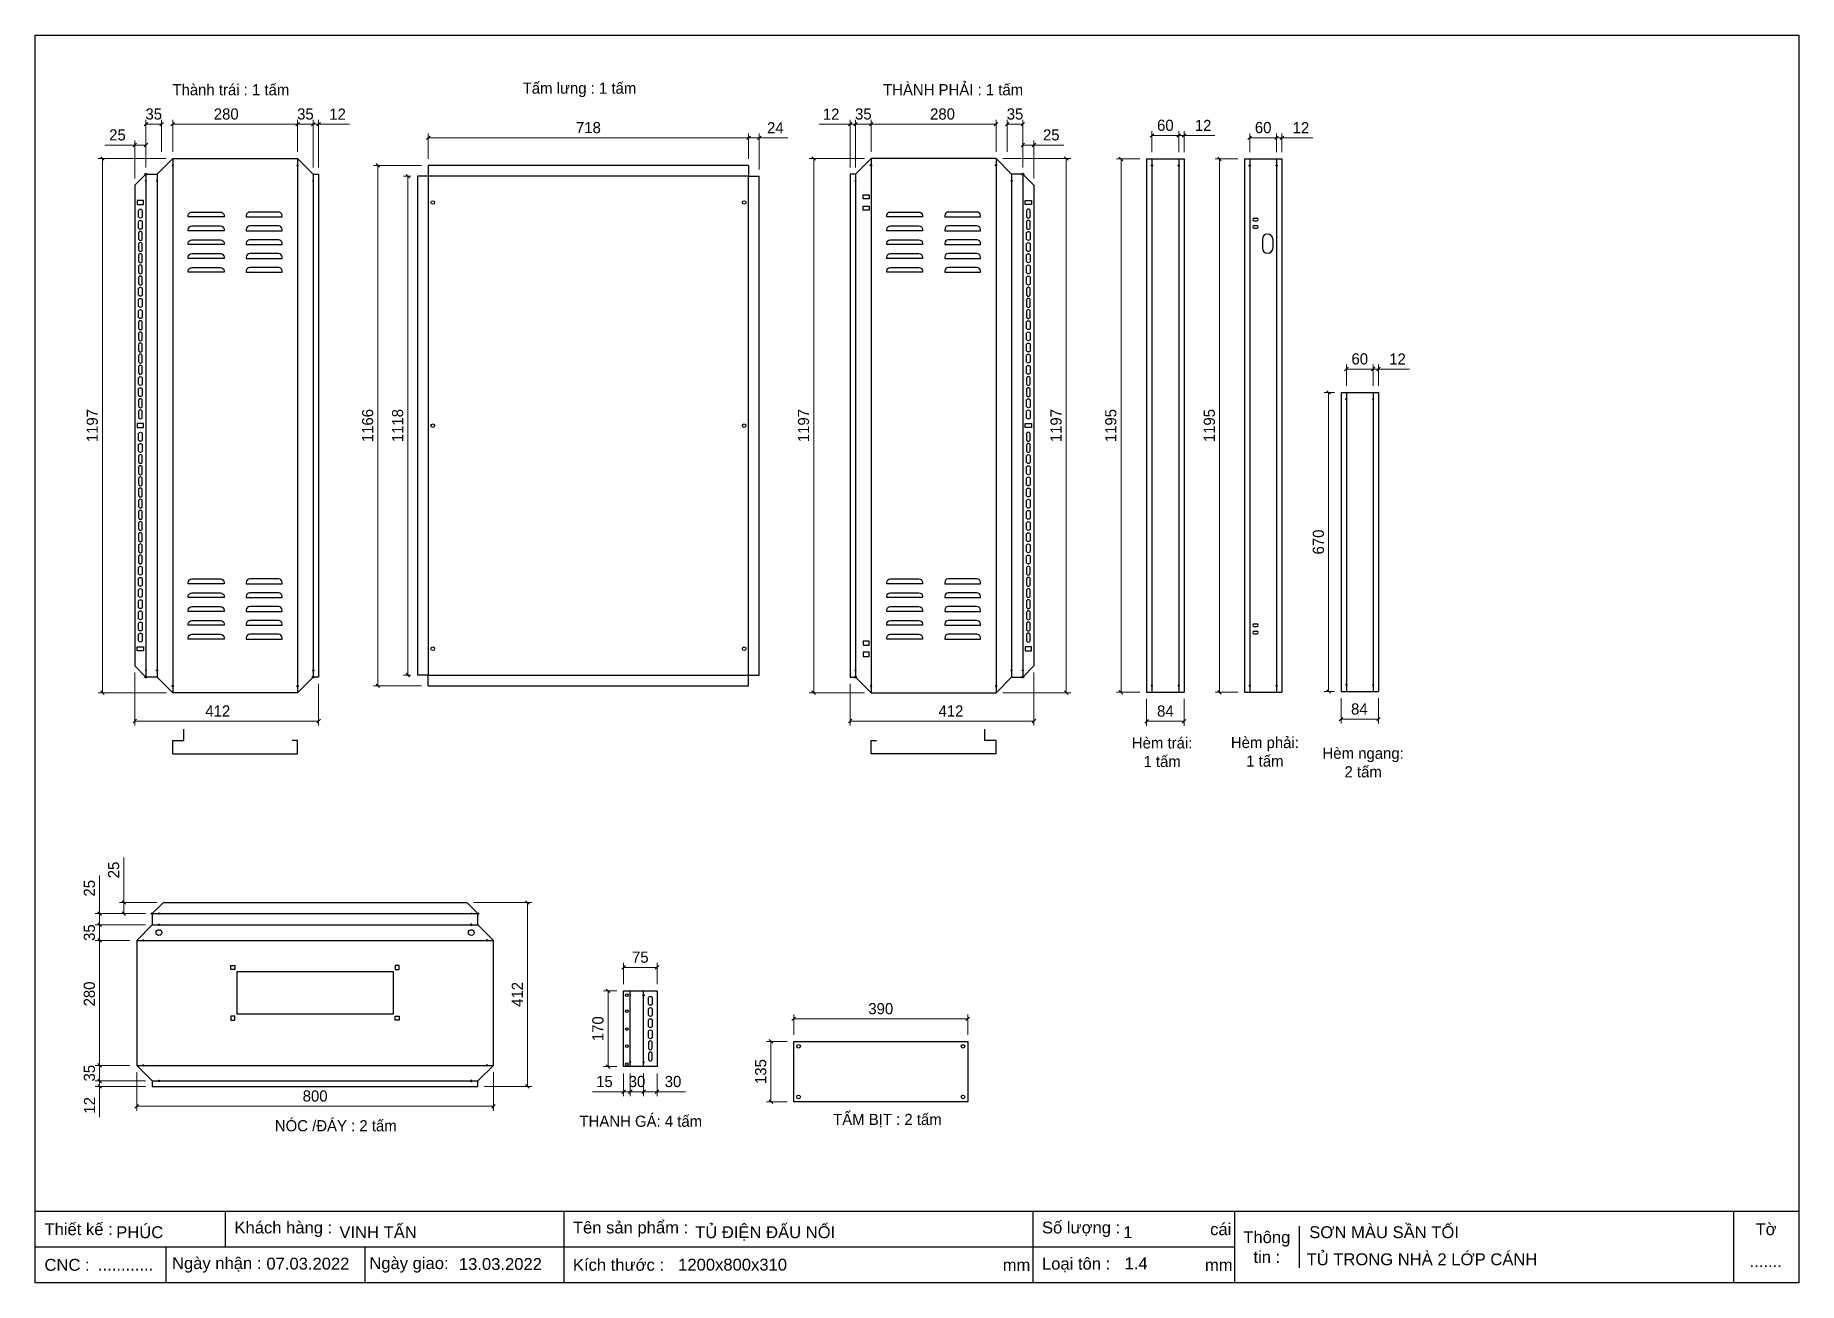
# Model space of a CAD drawing. Header units: millimetres. Extents: x 0 to 3953, y 0 to 2795.
import ezdxf

# ---------------------------------------------------------------- set-up
doc = ezdxf.new("R2010")
doc.units = ezdxf.units.MM
doc.layers.add('CNC', color=7, linetype='Continuous')
doc.layers.add('DIM', color=253, linetype='Continuous')
doc.styles.add('Arial', font='arial.ttf')
doc.dimstyles.new('Dim-25', dxfattribs={"dimtxt": 25, "dimasz": 8, "dimexe": 10, "dimexo": 15, "dimgap": 10, "dimtad": 1, "dimdec": 0, "dimtxsty": 'Standard', "dimblk": 'OBLIQUE', "dimcen": 10, "dimclrd": 5, "dimclre": 5, "dimclrt": 3, "dimazin": 3, "dimtfac": 1, "dimtdec": 0, "dimtmove": 0, "dimatfit": 3, "dimldrblk": 'OBLIQUE', "dimlwd": 9, "dimlwe": 9})

msp = doc.modelspace()

# ---------------------------------------------------------------- texts
at = {"color": 2, "char_height": 25, "width": 785, "attachment_point": 5}
for s, insert in [('Thành trái : 1 tấm', (438.4, 2672.9)), ('Tấm lưng : 1 tấm', (1219.9, 2672.9)), ('THÀNH PHẢI : 1 tấm', (2057.5, 2672.9)), ('Hèm trái: \\P1 tấm', (2526, 1188.6)), ('Hèm phải: \\P1 tấm', (2756.4, 1189.4)), ('Hèm ngang: \\P2 tấm', (2976.7, 1165.4)), ('NÓC /ĐÁY : 2 tấm', (673.6, 351.6)), ('THANH GÁ: 4 tấm', (1357.4, 361.7)), ('TẤM BỊT : 2 tấm', (1910.2, 363.1))]:
    msp.add_mtext(s, dxfattribs=dict(at, insert=insert))

# ---------------------------------------------------------------- blocks, each defined once
blk = doc.blocks.new('*D1')
at = {"color": 0, "linetype": 'ByBlock', "lineweight": -2}
for p, q in [((312.1, 2599.9), (304.1, 2591.9)), ((584.1, 2591.9), (592.1, 2599.9))]:
    blk.add_line(p, q, dxfattribs=at)
at = {"layer": 'Defpoints', "color": 0, "transparency": 16777216}
for p in [(588.1, 2595.9), (308.1, 2519), (588.1, 2519)]:
    blk.add_point(p, dxfattribs=at)
at = {"layer": 'DIM', "color": 5, "lineweight": 9, "transparency": 16777216}
for p, q in [((308.1, 2534), (308.1, 2605.9)), ((308.1, 2595.9), (588.1, 2595.9)), ((588.1, 2534), (588.1, 2605.9))]:
    blk.add_line(p, q, dxfattribs=at)
at = {"layer": 'DIM', "color": 3, "transparency": 16777216, "insert": (428.1, 2618.6), "char_height": 25, "attachment_point": 5}
blk.add_mtext('280', dxfattribs=at)
blk = doc.blocks.new('_Oblique')
at = {"color": 0, "linetype": 'ByBlock', "lineweight": -2}
blk.add_line((-0.5, -0.5), (0.5, 0.5), dxfattribs=at)
blk = doc.blocks.new('*D2')
at = {"color": 0, "linetype": 'ByBlock', "lineweight": -2}
for p, q in [((592.1, 2599.9), (584.1, 2591.9)), ((619.1, 2591.9), (627.1, 2599.9))]:
    blk.add_line(p, q, dxfattribs=at)
at = {"layer": 'Defpoints', "color": 0, "transparency": 16777216}
for p in [(623.1, 2595.9), (588.1, 2519), (623.1, 2484)]:
    blk.add_point(p, dxfattribs=at)
at = {"layer": 'DIM', "color": 5, "lineweight": 9, "transparency": 16777216}
for p, q in [((588.1, 2534), (588.1, 2605.9)), ((588.1, 2595.9), (623.1, 2595.9)), ((623.1, 2499), (623.1, 2605.9))]:
    blk.add_line(p, q, dxfattribs=at)
at = {"layer": 'DIM', "color": 3, "transparency": 16777216, "insert": (605.6, 2618.6), "char_height": 25, "attachment_point": 5}
blk.add_mtext('35', dxfattribs=at)
blk = doc.blocks.new('*D3')
at = {"color": 0, "linetype": 'ByBlock', "lineweight": -2}
for p, q in [((619.1, 2591.9), (627.1, 2599.9)), ((639.1, 2599.9), (631.1, 2591.9))]:
    blk.add_line(p, q, dxfattribs=at)
at = {"layer": 'Defpoints', "color": 0, "transparency": 16777216}
for p in [(635.1, 2595.9), (623.1, 2484), (635.1, 2484)]:
    blk.add_point(p, dxfattribs=at)
at = {"layer": 'DIM', "color": 5, "lineweight": 9, "transparency": 16777216}
for p, q in [((623.1, 2595.9), (615.1, 2595.9)), ((623.1, 2499), (623.1, 2605.9)), ((623.1, 2595.9), (635.1, 2595.9)), ((635.1, 2499), (635.1, 2605.9)), ((635.1, 2595.9), (704.3, 2595.9))]:
    blk.add_line(p, q, dxfattribs=at)
at = {"layer": 'DIM', "color": 3, "transparency": 16777216, "insert": (677.7, 2618.4), "char_height": 25, "attachment_point": 5}
blk.add_mtext('12', dxfattribs=at)
blk = doc.blocks.new('*D4')
at = {"color": 0, "linetype": 'ByBlock', "lineweight": -2}
for p, q in [((227.1, 1262.4), (219.1, 1254.4)), ((631.1, 1254.4), (639.1, 1262.4))]:
    blk.add_line(p, q, dxfattribs=at)
at = {"layer": 'Defpoints', "color": 0, "transparency": 16777216}
for p in [(223.1, 1382), (635.1, 1357), (635.1, 1258.4)]:
    blk.add_point(p, dxfattribs=at)
at = {"layer": 'DIM', "color": 5, "lineweight": 9, "transparency": 16777216}
for p, q in [((223.1, 1367), (223.1, 1248.4)), ((635.1, 1342), (635.1, 1248.4)), ((223.1, 1258.4), (635.1, 1258.4))]:
    blk.add_line(p, q, dxfattribs=at)
at = {"layer": 'DIM', "color": 3, "transparency": 16777216, "insert": (409.1, 1281), "char_height": 25, "attachment_point": 5}
blk.add_mtext('412', dxfattribs=at)
blk = doc.blocks.new('*D5')
at = {"color": 0, "linetype": 'ByBlock', "lineweight": -2}
for p, q in [((252.1, 2599.9), (244.1, 2591.9)), ((279.1, 2591.9), (287.1, 2599.9))]:
    blk.add_line(p, q, dxfattribs=at)
at = {"layer": 'Defpoints', "color": 0, "transparency": 16777216}
for p in [(248.1, 2595.9), (283.1, 2519), (248.1, 2484)]:
    blk.add_point(p, dxfattribs=at)
at = {"layer": 'DIM', "color": 5, "lineweight": 9, "transparency": 16777216}
for p, q in [((248.1, 2499), (248.1, 2605.9)), ((283.1, 2595.9), (248.1, 2595.9)), ((283.1, 2534), (283.1, 2605.9))]:
    blk.add_line(p, q, dxfattribs=at)
at = {"layer": 'DIM', "color": 3, "transparency": 16777216, "insert": (265.6, 2618.6), "char_height": 25, "attachment_point": 5}
blk.add_mtext('35', dxfattribs=at)
blk = doc.blocks.new('*D6')
at = {"color": 0, "linetype": 'ByBlock', "lineweight": -2}
for p, q in [((252.1, 2599.9), (244.1, 2591.9)), ((279.1, 2591.9), (287.1, 2599.9))]:
    blk.add_line(p, q, dxfattribs=at)
at = {"layer": 'Defpoints', "color": 0, "transparency": 16777216}
for p in [(248.1, 2595.9), (283.1, 2519), (248.1, 2484)]:
    blk.add_point(p, dxfattribs=at)
at = {"layer": 'DIM', "color": 5, "lineweight": 9, "transparency": 16777216}
for p, q in [((248.1, 2499), (248.1, 2605.9)), ((283.1, 2595.9), (248.1, 2595.9)), ((283.1, 2534), (283.1, 2605.9))]:
    blk.add_line(p, q, dxfattribs=at)
at = {"layer": 'DIM', "color": 3, "transparency": 16777216, "insert": (265.6, 2618.6), "char_height": 25, "attachment_point": 5}
blk.add_mtext('35', dxfattribs=at)
blk = doc.blocks.new('*D7')
at = {"color": 0, "linetype": 'ByBlock', "lineweight": -2}
for p, q in [((227.1, 2553), (219.1, 2545)), ((244.1, 2545), (252.1, 2553))]:
    blk.add_line(p, q, dxfattribs=at)
at = {"layer": 'Defpoints', "color": 0, "transparency": 16777216}
for p in [(223.1, 2549), (223.1, 2459), (248.1, 2484)]:
    blk.add_point(p, dxfattribs=at)
at = {"layer": 'DIM', "color": 5, "lineweight": 9, "transparency": 16777216}
for p, q in [((223.1, 2549), (156.1, 2549)), ((223.1, 2474), (223.1, 2559)), ((248.1, 2549), (223.1, 2549)), ((248.1, 2499), (248.1, 2559))]:
    blk.add_line(p, q, dxfattribs=at)
at = {"layer": 'DIM', "color": 3, "transparency": 16777216, "insert": (184.3, 2571.7), "char_height": 25, "attachment_point": 5}
blk.add_mtext('25', dxfattribs=at)
blk = doc.blocks.new('f3daunguoc')
at = {"layer": 'CNC', "color": 2, "lineweight": -3}
blk.add_circle((0, 0), 1.5, dxfattribs=at)
blk = doc.blocks.new('f2dauxuoi')
at = {"layer": 'CNC', "color": 2, "lineweight": -3}
blk.add_circle((0, 0), 1, dxfattribs=at)
blk = doc.blocks.new('ovan8.5x20')
at = {"layer": 'CNC', "color": 2, "lineweight": -3}
for p, q in [((5.7, 4.2), (-5.8, 4.2)), ((-5.8, -4.2), (5.7, -4.2))]:
    blk.add_line(p, q, dxfattribs=at)
for centre, start, end in [((-5.8, 0), 90, 270), ((5.7, 0), 270, 90)]:
    blk.add_arc(centre, 4.25, start, end, dxfattribs=at)
blk = doc.blocks.new('*D8')
at = {"color": 0, "linetype": 'ByBlock', "lineweight": -2}
for p, q in [((154.7, 2515), (146.7, 2523)), ((146.7, 1326), (154.7, 1318))]:
    blk.add_line(p, q, dxfattribs=at)
at = {"layer": 'Defpoints', "color": 0, "transparency": 16777216}
for p in [(308.1, 2519), (150.7, 1322), (308.1, 1322)]:
    blk.add_point(p, dxfattribs=at)
at = {"layer": 'DIM', "color": 5, "lineweight": 9, "transparency": 16777216}
for p, q in [((293.1, 2519), (140.7, 2519)), ((150.7, 2519), (150.7, 1322)), ((293.1, 1322), (140.7, 1322))]:
    blk.add_line(p, q, dxfattribs=at)
at = {"layer": 'DIM', "color": 3, "transparency": 16777216, "insert": (127.9, 1920.5), "char_height": 25, "attachment_point": 5, "rotation": 90}
blk.add_mtext('1197', dxfattribs=at)
blk = doc.blocks.new('*D9')
at = {"color": 0, "linetype": 'ByBlock', "lineweight": -2}
for p, q in [((2995.1, 2043.2), (3003.1, 2051.2)), ((3015.1, 2051.2), (3007.1, 2043.2))]:
    blk.add_line(p, q, dxfattribs=at)
at = {"layer": 'Defpoints', "color": 0, "transparency": 16777216}
for p in [(3011.1, 2047.2), (2999.1, 1994.7), (3011.1, 1994.7)]:
    blk.add_point(p, dxfattribs=at)
at = {"layer": 'DIM', "color": 5, "lineweight": 9, "transparency": 16777216}
for p, q in [((2999.1, 2009.7), (2999.1, 2057.2)), ((3011.1, 2009.7), (3011.1, 2057.2)), ((2999.1, 2047.2), (2991.1, 2047.2)), ((2999.1, 2047.2), (3011.1, 2047.2)), ((3011.1, 2047.2), (3080.3, 2047.2))]:
    blk.add_line(p, q, dxfattribs=at)
at = {"layer": 'DIM', "color": 3, "transparency": 16777216, "insert": (3053.7, 2069.7), "char_height": 25, "attachment_point": 5}
blk.add_mtext('12', dxfattribs=at)
blk = doc.blocks.new('*D10')
at = {"color": 0, "linetype": 'ByBlock', "lineweight": -2}
for p, q in [((2943.1, 2051.2), (2935.1, 2043.2)), ((2995.1, 2043.2), (3003.1, 2051.2))]:
    blk.add_line(p, q, dxfattribs=at)
at = {"layer": 'Defpoints', "color": 0, "transparency": 16777216}
for p in [(2939.1, 2047.2), (2939.1, 1994.7), (2999.1, 1994.7)]:
    blk.add_point(p, dxfattribs=at)
at = {"layer": 'DIM', "color": 5, "lineweight": 9, "transparency": 16777216}
for p, q in [((2939.1, 2009.7), (2939.1, 2057.2)), ((2999.1, 2009.7), (2999.1, 2057.2)), ((2999.1, 2047.2), (2939.1, 2047.2))]:
    blk.add_line(p, q, dxfattribs=at)
at = {"layer": 'DIM', "color": 3, "transparency": 16777216, "insert": (2969.1, 2069.9), "char_height": 25, "attachment_point": 5}
blk.add_mtext('60', dxfattribs=at)
blk = doc.blocks.new('*D11')
at = {"color": 0, "linetype": 'ByBlock', "lineweight": -2}
for p, q in [((2903.1, 1990.7), (2895.1, 1998.7)), ((2895.1, 1328.7), (2903.1, 1320.7))]:
    blk.add_line(p, q, dxfattribs=at)
at = {"layer": 'Defpoints', "color": 0, "transparency": 16777216}
for p in [(2927.1, 1994.7), (2899.1, 1324.7), (2927.1, 1324.7)]:
    blk.add_point(p, dxfattribs=at)
at = {"layer": 'DIM', "color": 5, "lineweight": 9, "transparency": 16777216}
for p, q in [((2912.1, 1994.7), (2889.1, 1994.7)), ((2899.1, 1994.7), (2899.1, 1324.7)), ((2912.1, 1324.7), (2889.1, 1324.7))]:
    blk.add_line(p, q, dxfattribs=at)
at = {"layer": 'DIM', "color": 3, "transparency": 16777216, "insert": (2876.4, 1659.7), "char_height": 25, "attachment_point": 5, "rotation": 90}
blk.add_mtext('670', dxfattribs=at)
blk = doc.blocks.new('*D12')
at = {"color": 0, "linetype": 'ByBlock', "lineweight": -2}
for p, q in [((2931.1, 1266.7), (2923.1, 1258.7)), ((3007.1, 1258.7), (3015.1, 1266.7))]:
    blk.add_line(p, q, dxfattribs=at)
at = {"layer": 'Defpoints', "color": 0, "transparency": 16777216}
for p in [(2927.1, 1324.7), (3011.1, 1324.7), (3011.1, 1262.7)]:
    blk.add_point(p, dxfattribs=at)
at = {"layer": 'DIM', "color": 5, "lineweight": 9, "transparency": 16777216}
for p, q in [((2927.1, 1309.7), (2927.1, 1252.7)), ((3011.1, 1309.7), (3011.1, 1252.7)), ((2927.1, 1262.7), (3011.1, 1262.7))]:
    blk.add_line(p, q, dxfattribs=at)
at = {"layer": 'DIM', "color": 3, "transparency": 16777216, "insert": (2968.1, 1285.4), "char_height": 25, "attachment_point": 5}
blk.add_mtext('84', dxfattribs=at)
blk = doc.blocks.new('*D13')
at = {"color": 0, "linetype": 'ByBlock', "lineweight": -2}
for p, q in [((1603, 2569.4), (1595, 2561.4)), ((1619, 2561.4), (1627, 2569.4))]:
    blk.add_line(p, q, dxfattribs=at)
at = {"layer": 'Defpoints', "color": 0, "transparency": 16777216}
for p in [(1623, 2565.4), (1599, 2503.5), (1623, 2479.5)]:
    blk.add_point(p, dxfattribs=at)
at = {"layer": 'DIM', "color": 5, "lineweight": 9, "transparency": 16777216}
for p, q in [((1599, 2518.5), (1599, 2575.4)), ((1623, 2494.5), (1623, 2575.4)), ((1599, 2565.4), (1623, 2565.4)), ((1623, 2565.4), (1687.1, 2565.4))]:
    blk.add_line(p, q, dxfattribs=at)
at = {"layer": 'DIM', "color": 3, "transparency": 16777216, "insert": (1659, 2587.9), "char_height": 25, "attachment_point": 5}
blk.add_mtext('24', dxfattribs=at)
blk = doc.blocks.new('*D14')
at = {"color": 0, "linetype": 'ByBlock', "lineweight": -2}
for p, q in [((885, 2569.4), (877, 2561.4)), ((1595, 2561.4), (1603, 2569.4))]:
    blk.add_line(p, q, dxfattribs=at)
at = {"layer": 'Defpoints', "color": 0, "transparency": 16777216}
for p in [(881, 2565.4), (881, 2503.5), (1599, 2503.5)]:
    blk.add_point(p, dxfattribs=at)
at = {"layer": 'DIM', "color": 5, "lineweight": 9, "transparency": 16777216}
for p, q in [((881, 2518.5), (881, 2575.4)), ((1599, 2518.5), (1599, 2575.4)), ((1599, 2565.4), (881, 2565.4))]:
    blk.add_line(p, q, dxfattribs=at)
at = {"layer": 'DIM', "color": 3, "transparency": 16777216, "insert": (1240, 2588.1), "char_height": 25, "attachment_point": 5}
blk.add_mtext('718', dxfattribs=at)
blk = doc.blocks.new('*D15')
at = {"color": 0, "linetype": 'ByBlock', "lineweight": -2}
for p, q in [((772, 2499.5), (764, 2507.5)), ((764, 1341.5), (772, 1333.5))]:
    blk.add_line(p, q, dxfattribs=at)
at = {"layer": 'Defpoints', "color": 0, "transparency": 16777216}
for p in [(881, 2503.5), (768, 1337.5), (881, 1337.5)]:
    blk.add_point(p, dxfattribs=at)
at = {"layer": 'DIM', "color": 5, "lineweight": 9, "transparency": 16777216}
for p, q in [((866, 2503.5), (758, 2503.5)), ((768, 2503.5), (768, 1337.5)), ((866, 1337.5), (758, 1337.5))]:
    blk.add_line(p, q, dxfattribs=at)
at = {"layer": 'DIM', "color": 3, "transparency": 16777216, "insert": (745.2, 1920.5), "char_height": 25, "attachment_point": 5, "rotation": 90}
blk.add_mtext('1166', dxfattribs=at)
blk = doc.blocks.new('*D16')
at = {"color": 0, "linetype": 'ByBlock', "lineweight": -2}
for p, q in [((839.1, 2475.5), (831.1, 2483.5)), ((831.1, 1365.5), (839.1, 1357.5))]:
    blk.add_line(p, q, dxfattribs=at)
at = {"layer": 'Defpoints', "color": 0, "transparency": 16777216}
for p in [(835.1, 2479.5), (857, 2479.5), (857, 1361.5)]:
    blk.add_point(p, dxfattribs=at)
at = {"layer": 'DIM', "color": 5, "lineweight": 9, "transparency": 16777216}
for p, q in [((842, 2479.5), (825.1, 2479.5)), ((835.1, 1361.5), (835.1, 2479.5)), ((842, 1361.5), (825.1, 1361.5))]:
    blk.add_line(p, q, dxfattribs=at)
at = {"layer": 'DIM', "color": 3, "transparency": 16777216, "insert": (812.4, 1920.5), "char_height": 25, "attachment_point": 5, "rotation": 90}
blk.add_mtext('1118', dxfattribs=at)
blk = doc.blocks.new('*D17')
at = {"color": 0, "linetype": 'ByBlock', "lineweight": -2}
for p, q in [((1749.1, 2515), (1741.1, 2523)), ((1741.1, 1326), (1749.1, 1318))]:
    blk.add_line(p, q, dxfattribs=at)
at = {"layer": 'Defpoints', "color": 0, "transparency": 16777216}
for p in [(1873.7, 2519), (1745.1, 1322), (1873.7, 1322)]:
    blk.add_point(p, dxfattribs=at)
at = {"layer": 'DIM', "color": 5, "lineweight": 9, "transparency": 16777216}
for p, q in [((1858.7, 2519), (1735.1, 2519)), ((1745.1, 2519), (1745.1, 1322)), ((1858.7, 1322), (1735.1, 1322))]:
    blk.add_line(p, q, dxfattribs=at)
at = {"layer": 'DIM', "color": 3, "transparency": 16777216, "insert": (1722.3, 1920.5), "char_height": 25, "attachment_point": 5, "rotation": 90}
blk.add_mtext('1197', dxfattribs=at)
blk = doc.blocks.new('*D18')
at = {"color": 0, "linetype": 'ByBlock', "lineweight": -2}
for p, q in [((1877.7, 2599.9), (1869.7, 2591.9)), ((2149.7, 2591.9), (2157.7, 2599.9))]:
    blk.add_line(p, q, dxfattribs=at)
at = {"layer": 'Defpoints', "color": 0, "transparency": 16777216}
for p in [(1873.7, 2595.9), (1873.7, 2519), (2153.7, 2519)]:
    blk.add_point(p, dxfattribs=at)
at = {"layer": 'DIM', "color": 5, "lineweight": 9, "transparency": 16777216}
for p, q in [((1873.7, 2534), (1873.7, 2605.9)), ((2153.7, 2595.9), (1873.7, 2595.9)), ((2153.7, 2534), (2153.7, 2605.9))]:
    blk.add_line(p, q, dxfattribs=at)
at = {"layer": 'DIM', "color": 3, "transparency": 16777216, "insert": (2033.7, 2618.6), "char_height": 25, "attachment_point": 5}
blk.add_mtext('280', dxfattribs=at)
blk = doc.blocks.new('*D19')
at = {"color": 0, "linetype": 'ByBlock', "lineweight": -2}
for p, q in [((1842.7, 2599.9), (1834.7, 2591.9)), ((1869.7, 2591.9), (1877.7, 2599.9))]:
    blk.add_line(p, q, dxfattribs=at)
at = {"layer": 'Defpoints', "color": 0, "transparency": 16777216}
for p in [(1838.7, 2595.9), (1873.7, 2519), (1838.7, 2484)]:
    blk.add_point(p, dxfattribs=at)
at = {"layer": 'DIM', "color": 5, "lineweight": 9, "transparency": 16777216}
for p, q in [((1838.7, 2499), (1838.7, 2605.9)), ((1873.7, 2595.9), (1838.7, 2595.9)), ((1873.7, 2534), (1873.7, 2605.9))]:
    blk.add_line(p, q, dxfattribs=at)
at = {"layer": 'DIM', "color": 3, "transparency": 16777216, "insert": (1856.2, 2618.6), "char_height": 25, "attachment_point": 5}
blk.add_mtext('35', dxfattribs=at)
blk = doc.blocks.new('*D20')
at = {"color": 0, "linetype": 'ByBlock', "lineweight": -2}
for p, q in [((1822.7, 2591.9), (1830.7, 2599.9)), ((1842.7, 2599.9), (1834.7, 2591.9))]:
    blk.add_line(p, q, dxfattribs=at)
at = {"layer": 'Defpoints', "color": 0, "transparency": 16777216}
for p in [(1826.7, 2595.9), (1826.7, 2484), (1838.7, 2484)]:
    blk.add_point(p, dxfattribs=at)
at = {"layer": 'DIM', "color": 5, "lineweight": 9, "transparency": 16777216}
for p, q in [((1826.7, 2595.9), (1757.5, 2595.9)), ((1826.7, 2499), (1826.7, 2605.9)), ((1838.7, 2595.9), (1826.7, 2595.9)), ((1838.7, 2499), (1838.7, 2605.9)), ((1838.7, 2595.9), (1846.7, 2595.9))]:
    blk.add_line(p, q, dxfattribs=at)
at = {"layer": 'DIM', "color": 3, "transparency": 16777216, "insert": (1784.1, 2618.4), "char_height": 25, "attachment_point": 5}
blk.add_mtext('12', dxfattribs=at)
blk = doc.blocks.new('*D21')
at = {"color": 0, "linetype": 'ByBlock', "lineweight": -2}
for p, q in [((1830.7, 1262.4), (1822.7, 1254.4)), ((2234.7, 1254.4), (2242.7, 1262.4))]:
    blk.add_line(p, q, dxfattribs=at)
at = {"layer": 'Defpoints', "color": 0, "transparency": 16777216}
for p in [(1826.7, 1357), (2238.7, 1382), (1826.7, 1258.4)]:
    blk.add_point(p, dxfattribs=at)
at = {"layer": 'DIM', "color": 5, "lineweight": 9, "transparency": 16777216}
for p, q in [((2238.7, 1367), (2238.7, 1248.4)), ((1826.7, 1342), (1826.7, 1248.4)), ((2238.7, 1258.4), (1826.7, 1258.4))]:
    blk.add_line(p, q, dxfattribs=at)
at = {"layer": 'DIM', "color": 3, "transparency": 16777216, "insert": (2052.7, 1281), "char_height": 25, "attachment_point": 5}
blk.add_mtext('412', dxfattribs=at)
blk = doc.blocks.new('*D22')
at = {"color": 0, "linetype": 'ByBlock', "lineweight": -2}
for p, q in [((2182.7, 2599.9), (2174.7, 2591.9)), ((2209.7, 2591.9), (2217.7, 2599.9))]:
    blk.add_line(p, q, dxfattribs=at)
at = {"layer": 'Defpoints', "color": 0, "transparency": 16777216}
for p in [(2213.7, 2595.9), (2178.7, 2519), (2213.7, 2484)]:
    blk.add_point(p, dxfattribs=at)
at = {"layer": 'DIM', "color": 5, "lineweight": 9, "transparency": 16777216}
for p, q in [((2178.7, 2534), (2178.7, 2605.9)), ((2178.7, 2595.9), (2213.7, 2595.9)), ((2213.7, 2499), (2213.7, 2605.9))]:
    blk.add_line(p, q, dxfattribs=at)
at = {"layer": 'DIM', "color": 3, "transparency": 16777216, "insert": (2196.2, 2618.6), "char_height": 25, "attachment_point": 5}
blk.add_mtext('35', dxfattribs=at)
blk = doc.blocks.new('*D23')
at = {"color": 0, "linetype": 'ByBlock', "lineweight": -2}
for p, q in [((2182.7, 2599.9), (2174.7, 2591.9)), ((2209.7, 2591.9), (2217.7, 2599.9))]:
    blk.add_line(p, q, dxfattribs=at)
at = {"layer": 'Defpoints', "color": 0, "transparency": 16777216}
for p in [(2213.7, 2595.9), (2178.7, 2519), (2213.7, 2484)]:
    blk.add_point(p, dxfattribs=at)
at = {"layer": 'DIM', "color": 5, "lineweight": 9, "transparency": 16777216}
for p, q in [((2178.7, 2534), (2178.7, 2605.9)), ((2178.7, 2595.9), (2213.7, 2595.9)), ((2213.7, 2499), (2213.7, 2605.9))]:
    blk.add_line(p, q, dxfattribs=at)
at = {"layer": 'DIM', "color": 3, "transparency": 16777216, "insert": (2196.2, 2618.6), "char_height": 25, "attachment_point": 5}
blk.add_mtext('35', dxfattribs=at)
blk = doc.blocks.new('*D24')
at = {"color": 0, "linetype": 'ByBlock', "lineweight": -2}
for p, q in [((2217.7, 2553), (2209.7, 2545)), ((2234.7, 2545), (2242.7, 2553))]:
    blk.add_line(p, q, dxfattribs=at)
at = {"layer": 'Defpoints', "color": 0, "transparency": 16777216}
for p in [(2238.7, 2549), (2213.7, 2484), (2238.7, 2459)]:
    blk.add_point(p, dxfattribs=at)
at = {"layer": 'DIM', "color": 5, "lineweight": 9, "transparency": 16777216}
for p, q in [((2213.7, 2499), (2213.7, 2559)), ((2213.7, 2549), (2238.7, 2549)), ((2238.7, 2474), (2238.7, 2559)), ((2238.7, 2549), (2305.8, 2549))]:
    blk.add_line(p, q, dxfattribs=at)
at = {"layer": 'DIM', "color": 3, "transparency": 16777216, "insert": (2277.5, 2571.7), "char_height": 25, "attachment_point": 5}
blk.add_mtext('25', dxfattribs=at)
blk = doc.blocks.new('*D25')
at = {"color": 0, "linetype": 'ByBlock', "lineweight": -2}
for p, q in [((2315.1, 2515), (2307.1, 2523)), ((2307.1, 1326), (2315.1, 1318))]:
    blk.add_line(p, q, dxfattribs=at)
at = {"layer": 'Defpoints', "color": 0, "transparency": 16777216}
for p in [(2153.7, 2519), (2153.7, 1322), (2311.1, 1322)]:
    blk.add_point(p, dxfattribs=at)
at = {"layer": 'DIM', "color": 5, "lineweight": 9, "transparency": 16777216}
for p, q in [((2168.7, 2519), (2321.1, 2519)), ((2311.1, 2519), (2311.1, 1322)), ((2168.7, 1322), (2321.1, 1322))]:
    blk.add_line(p, q, dxfattribs=at)
at = {"layer": 'DIM', "color": 3, "transparency": 16777216, "insert": (2288.4, 1920.5), "char_height": 25, "attachment_point": 5, "rotation": 90}
blk.add_mtext('1197', dxfattribs=at)
blk = doc.blocks.new('KHUNG CHUẨN')
at = {"color": 7}
for p, q in [((19889.2, -28535.2), (16919.2, -28535.2)), ((17239.2, -28535.2), (17239.2, -28595.2)), ((17809.2, -28535.2), (17809.2, -28655.2)), ((18599.2, -28535.2), (18599.2, -28655.2)), ((18939.2, -28535.2), (18939.2, -28655.2)), ((19779.2, -28535.2), (19779.2, -28655.2)), ((19047.6, -28560.2), (19047.6, -28630.2)), ((18939.2, -28595.2), (16919.2, -28595.2)), ((17139.2, -28595.2), (17139.2, -28655.2)), ((17474.2, -28595.2), (17474.2, -28655.2))]:
    blk.add_line(p, q, dxfattribs=at)
blk.add_lwpolyline([(16919.2, -26555.2), (19889.2, -26555.2), (19889.2, -28655.2), (16919.2, -28655.2)], close=True, dxfattribs=at)
at = {"color": 2, "char_height": 20, "style": 'Arial'}
for s, insert, width, attachment_point in [('  Thiết kế :', (16919.2, -28565.2), 917.634, 4), ('  Khách hàng :', (17239.2, -28565.2), 917.634, 4), ('  Tên sản phẩm :', (17809.2, -28565.2), 917.634, 4), ('  Số lượng :', (18599.2, -28565.2), 917.634, 4), ('cái', (18897.9, -28565.2), 63.517, 4), ('Thông\\Ptin :', (18993.4, -28595.2), 108.311, 5), ('Tờ', (19834.2, -28565.2), 110, 5), ('  CNC :', (16919.2, -28625.2), 917.634, 4), ('  Ngày nhận :', (17134, -28625.2), 556.651, 4), ('  Ngày giao:', (17466.3, -28625.2), 556.651, 4), ('  Kích thước :', (17809.2, -28625.2), 917.634, 4), ('mm', (18548.6, -28625.2), 73.831, 4), ('  Loại tôn :', (18599.2, -28625.2), 917.634, 4), ('mm', (18889.2, -28625.2), 917.634, 4)]:
    blk.add_mtext(s, dxfattribs=dict(at, insert=insert, width=width, attachment_point=attachment_point))
at = {"color": 3, "style": 'Arial'}
for tag, p in [('#01', (17055.6, -28580.1)), ('#02', (17431.4, -28580.1)), ('#03', (18030.6, -28580.1)), ('#08', (18751.7, -28580.1)), ('#10', (19064.8, -28580.1)), ('#04', (17024.8, -28634.6)), ('#05', (17308.5, -28633)), ('#06', (17632.7, -28633.7)), ('#07', (18002, -28634.7)), ('#09', (18753.8, -28632.6)), ('#11', (19060.3, -28625.7)), ('#12', (19806.5, -28628.9))]:
    blk.add_attdef(tag, p, '', height=20, dxfattribs=at)
blk = doc.blocks.new('*D26')
at = {"color": 0, "linetype": 'ByBlock', "lineweight": -2}
for p, q in [((231.3, 399.4), (223.3, 391.4)), ((1023.3, 391.4), (1031.3, 399.4))]:
    blk.add_line(p, q, dxfattribs=at)
at = {"layer": 'Defpoints', "color": 0, "transparency": 16777216}
for p in [(227.3, 487), (1027.3, 487), (1027.3, 395.4)]:
    blk.add_point(p, dxfattribs=at)
at = {"layer": 'DIM', "color": 5, "lineweight": 9, "transparency": 16777216}
for p, q in [((227.3, 472), (227.3, 385.4)), ((1027.3, 472), (1027.3, 385.4)), ((227.3, 395.4), (1027.3, 395.4))]:
    blk.add_line(p, q, dxfattribs=at)
at = {"layer": 'DIM', "color": 3, "transparency": 16777216, "insert": (627.3, 418.2), "char_height": 25, "attachment_point": 5}
blk.add_mtext('800', dxfattribs=at)
blk = doc.blocks.new('*D27')
at = {"color": 0, "linetype": 'ByBlock', "lineweight": -2}
for p, q in [((148.2, 763), (140.2, 771)), ((140.2, 491), (148.2, 483))]:
    blk.add_line(p, q, dxfattribs=at)
at = {"layer": 'Defpoints', "color": 0, "transparency": 16777216}
for p in [(227.3, 767), (144.2, 487), (227.3, 487)]:
    blk.add_point(p, dxfattribs=at)
at = {"layer": 'DIM', "color": 5, "lineweight": 9, "transparency": 16777216}
for p, q in [((212.3, 767), (134.2, 767)), ((144.2, 767), (144.2, 487)), ((212.3, 487), (134.2, 487))]:
    blk.add_line(p, q, dxfattribs=at)
at = {"layer": 'DIM', "color": 3, "transparency": 16777216, "insert": (121.4, 647), "char_height": 25, "attachment_point": 5, "rotation": 90}
blk.add_mtext('280', dxfattribs=at)
blk = doc.blocks.new('*D28')
at = {"color": 0, "linetype": 'ByBlock', "lineweight": -2}
for p, q in [((148.2, 483), (140.2, 491)), ((140.2, 456), (148.2, 448))]:
    blk.add_line(p, q, dxfattribs=at)
at = {"layer": 'Defpoints', "color": 0, "transparency": 16777216}
for p in [(227.3, 487), (144.2, 452), (262.3, 452)]:
    blk.add_point(p, dxfattribs=at)
at = {"layer": 'DIM', "color": 5, "lineweight": 9, "transparency": 16777216}
for p, q in [((212.3, 487), (134.2, 487)), ((144.2, 487), (144.2, 452)), ((247.3, 452), (134.2, 452))]:
    blk.add_line(p, q, dxfattribs=at)
at = {"layer": 'DIM', "color": 3, "transparency": 16777216, "insert": (121.4, 469.5), "char_height": 25, "attachment_point": 5, "rotation": 90}
blk.add_mtext('35', dxfattribs=at)
blk = doc.blocks.new('*D29')
at = {"color": 0, "linetype": 'ByBlock', "lineweight": -2}
for p, q in [((140.2, 456), (148.2, 448)), ((148.2, 436), (140.2, 444))]:
    blk.add_line(p, q, dxfattribs=at)
at = {"layer": 'Defpoints', "color": 0, "transparency": 16777216}
for p in [(144.2, 440), (262.3, 452), (262.3, 440)]:
    blk.add_point(p, dxfattribs=at)
at = {"layer": 'DIM', "color": 5, "lineweight": 9, "transparency": 16777216}
for p, q in [((247.3, 452), (134.2, 452)), ((247.3, 440), (134.2, 440)), ((144.2, 452), (144.2, 460)), ((144.2, 452), (144.2, 440)), ((144.2, 440), (144.2, 370.8))]:
    blk.add_line(p, q, dxfattribs=at)
at = {"layer": 'DIM', "color": 3, "transparency": 16777216, "insert": (121.6, 397.4), "char_height": 25, "attachment_point": 5, "rotation": 90}
blk.add_mtext('12', dxfattribs=at)
blk = doc.blocks.new('*D30')
at = {"color": 0, "linetype": 'ByBlock', "lineweight": -2}
for p, q in [((1107.1, 848), (1099.1, 856)), ((1099.1, 444), (1107.1, 436))]:
    blk.add_line(p, q, dxfattribs=at)
at = {"layer": 'Defpoints', "color": 0, "transparency": 16777216}
for p in [(967.3, 852), (992.3, 440), (1103.1, 440)]:
    blk.add_point(p, dxfattribs=at)
at = {"layer": 'DIM', "color": 5, "lineweight": 9, "transparency": 16777216}
for p, q in [((982.3, 852), (1113.1, 852)), ((1103.1, 852), (1103.1, 440)), ((1007.3, 440), (1113.1, 440))]:
    blk.add_line(p, q, dxfattribs=at)
at = {"layer": 'DIM', "color": 3, "transparency": 16777216, "insert": (1080.6, 646), "char_height": 25, "attachment_point": 5, "rotation": 90}
blk.add_mtext('412', dxfattribs=at)
blk = doc.blocks.new('*D31')
at = {"color": 0, "linetype": 'ByBlock', "lineweight": -2}
for p, q in [((148.2, 798), (140.2, 806)), ((140.2, 771), (148.2, 763))]:
    blk.add_line(p, q, dxfattribs=at)
at = {"layer": 'Defpoints', "color": 0, "transparency": 16777216}
for p in [(144.2, 802), (262.3, 802), (227.3, 767)]:
    blk.add_point(p, dxfattribs=at)
at = {"layer": 'DIM', "color": 5, "lineweight": 9, "transparency": 16777216}
for p, q in [((247.3, 802), (134.2, 802)), ((144.2, 767), (144.2, 802)), ((212.3, 767), (134.2, 767))]:
    blk.add_line(p, q, dxfattribs=at)
at = {"layer": 'DIM', "color": 3, "transparency": 16777216, "insert": (121.4, 784.5), "char_height": 25, "attachment_point": 5, "rotation": 90}
blk.add_mtext('35', dxfattribs=at)
blk = doc.blocks.new('*D32')
at = {"color": 0, "linetype": 'ByBlock', "lineweight": -2}
for p, q in [((148.2, 823), (140.2, 831)), ((140.2, 806), (148.2, 798))]:
    blk.add_line(p, q, dxfattribs=at)
at = {"layer": 'Defpoints', "color": 0, "transparency": 16777216}
for p in [(144.2, 827), (262.3, 827), (262.3, 802)]:
    blk.add_point(p, dxfattribs=at)
at = {"layer": 'DIM', "color": 5, "lineweight": 9, "transparency": 16777216}
for p, q in [((144.2, 827), (144.2, 912.1)), ((247.3, 827), (134.2, 827)), ((247.3, 802), (134.2, 802)), ((144.2, 802), (144.2, 827))]:
    blk.add_line(p, q, dxfattribs=at)
at = {"layer": 'DIM', "color": 3, "transparency": 16777216, "insert": (121.4, 883.9), "char_height": 25, "attachment_point": 5, "rotation": 90}
blk.add_mtext('25', dxfattribs=at)
blk = doc.blocks.new('*D33')
at = {"color": 0, "linetype": 'ByBlock', "lineweight": -2}
for p, q in [((202.6, 848), (194.6, 856)), ((194.6, 831), (202.6, 823))]:
    blk.add_line(p, q, dxfattribs=at)
at = {"layer": 'Defpoints', "color": 0, "transparency": 16777216}
for p in [(198.6, 852), (287.3, 852), (262.3, 827)]:
    blk.add_point(p, dxfattribs=at)
at = {"layer": 'DIM', "color": 5, "lineweight": 9, "transparency": 16777216}
for p, q in [((198.6, 852), (198.6, 953)), ((272.3, 852), (188.6, 852)), ((198.6, 827), (198.6, 852)), ((247.3, 827), (188.6, 827))]:
    blk.add_line(p, q, dxfattribs=at)
at = {"layer": 'DIM', "color": 3, "transparency": 16777216, "insert": (175.8, 924.8), "char_height": 25, "attachment_point": 5, "rotation": 90}
blk.add_mtext('25', dxfattribs=at)
blk = doc.blocks.new('*D34')
at = {"color": 0, "linetype": 'ByBlock', "lineweight": -2}
for p, q in [((1704.3, 595.2), (1696.3, 587.2)), ((2086.3, 587.2), (2094.3, 595.2))]:
    blk.add_line(p, q, dxfattribs=at)
at = {"color": 5, "lineweight": 9, "ltscale": 3, "transparency": 16777216}
for p, q in [((1700.3, 555.6), (1700.3, 601.2)), ((2090.3, 555.6), (2090.3, 601.2)), ((1700.3, 591.2), (2090.3, 591.2))]:
    blk.add_line(p, q, dxfattribs=at)
at = {"layer": 'Defpoints', "color": 0, "ltscale": 3, "transparency": 16777216}
for p in [(2090.3, 591.2), (1700.3, 540.6), (2090.3, 540.6)]:
    blk.add_point(p, dxfattribs=at)
at = {"color": 3, "ltscale": 3, "transparency": 16777216, "insert": (1895.3, 613.9), "char_height": 25, "attachment_point": 5}
blk.add_mtext('390', dxfattribs=at)
blk = doc.blocks.new('*D35')
at = {"color": 5, "lineweight": 9, "ltscale": 3, "transparency": 16777216}
for p, q in [((1685.3, 540.6), (1639.1, 540.6)), ((1649.1, 540.6), (1649.1, 405.6)), ((1685.3, 405.6), (1639.1, 405.6))]:
    blk.add_line(p, q, dxfattribs=at)
at = {"color": 0, "linetype": 'ByBlock', "lineweight": -2}
for p, q in [((1653.1, 536.6), (1645.1, 544.6)), ((1645.1, 409.6), (1653.1, 401.6))]:
    blk.add_line(p, q, dxfattribs=at)
at = {"layer": 'Defpoints', "color": 0, "ltscale": 3, "transparency": 16777216}
for p in [(1700.3, 540.6), (1649.1, 405.6), (1700.3, 405.6)]:
    blk.add_point(p, dxfattribs=at)
at = {"color": 3, "ltscale": 3, "transparency": 16777216, "insert": (1626.3, 473.1), "char_height": 25, "attachment_point": 5, "rotation": 90}
blk.add_mtext('135', dxfattribs=at)
blk = doc.blocks.new('*D36')
at = {"color": 5, "lineweight": 9, "ltscale": 3, "transparency": 16777216}
for p, q in [((1318.8, 669.1), (1318.8, 716.5)), ((1393.8, 669.1), (1393.8, 716.5)), ((1318.8, 706.5), (1393.8, 706.5))]:
    blk.add_line(p, q, dxfattribs=at)
at = {"color": 0, "linetype": 'ByBlock', "lineweight": -2}
for p, q in [((1322.8, 710.5), (1314.8, 702.5)), ((1389.8, 702.5), (1397.8, 710.5))]:
    blk.add_line(p, q, dxfattribs=at)
at = {"layer": 'Defpoints', "color": 0, "ltscale": 3, "transparency": 16777216}
for p in [(1393.8, 706.5), (1318.8, 654.1), (1393.8, 654.1)]:
    blk.add_point(p, dxfattribs=at)
at = {"color": 3, "ltscale": 3, "transparency": 16777216, "insert": (1356.3, 729.2), "char_height": 25, "attachment_point": 5}
blk.add_mtext('75', dxfattribs=at)
blk = doc.blocks.new('*D37')
at = {"color": 5, "lineweight": 9, "ltscale": 3, "transparency": 16777216}
for p, q in [((1363.8, 469.1), (1363.8, 417.9)), ((1393.8, 469.1), (1393.8, 417.9)), ((1363.8, 427.9), (1393.8, 427.9)), ((1393.8, 427.9), (1457.5, 427.9))]:
    blk.add_line(p, q, dxfattribs=at)
at = {"color": 0, "linetype": 'ByBlock', "lineweight": -2}
for p, q in [((1367.8, 431.9), (1359.8, 423.9)), ((1389.8, 423.9), (1397.8, 431.9))]:
    blk.add_line(p, q, dxfattribs=at)
at = {"layer": 'Defpoints', "color": 0, "ltscale": 3, "transparency": 16777216}
for p in [(1363.8, 484.1), (1393.8, 484.1), (1393.8, 427.9)]:
    blk.add_point(p, dxfattribs=at)
at = {"color": 3, "ltscale": 3, "transparency": 16777216, "insert": (1429.6, 450.7), "char_height": 25, "attachment_point": 5}
blk.add_mtext('30', dxfattribs=at)
blk = doc.blocks.new('*D38')
at = {"color": 5, "lineweight": 9, "ltscale": 3, "transparency": 16777216}
for p, q in [((1333.8, 469.1), (1333.8, 417.9)), ((1363.8, 469.1), (1363.8, 417.9)), ((1363.8, 427.9), (1333.8, 427.9))]:
    blk.add_line(p, q, dxfattribs=at)
at = {"color": 0, "linetype": 'ByBlock', "lineweight": -2}
for p, q in [((1337.8, 431.9), (1329.8, 423.9)), ((1359.8, 423.9), (1367.8, 431.9))]:
    blk.add_line(p, q, dxfattribs=at)
at = {"layer": 'Defpoints', "color": 0, "ltscale": 3, "transparency": 16777216}
for p in [(1333.8, 484.1), (1363.8, 484.1), (1333.8, 427.9)]:
    blk.add_point(p, dxfattribs=at)
at = {"color": 3, "ltscale": 3, "transparency": 16777216, "insert": (1348.8, 450.7), "char_height": 25, "attachment_point": 5}
blk.add_mtext('30', dxfattribs=at)
blk = doc.blocks.new('*D39')
at = {"color": 5, "lineweight": 9, "ltscale": 3, "transparency": 16777216}
for p, q in [((1318.8, 469.1), (1318.8, 417.9)), ((1333.8, 469.1), (1333.8, 417.9)), ((1318.8, 427.9), (1249.1, 427.9)), ((1333.8, 427.9), (1318.8, 427.9)), ((1333.8, 427.9), (1341.8, 427.9))]:
    blk.add_line(p, q, dxfattribs=at)
at = {"color": 0, "linetype": 'ByBlock', "lineweight": -2}
for p, q in [((1314.8, 423.9), (1322.8, 431.9)), ((1337.8, 431.9), (1329.8, 423.9))]:
    blk.add_line(p, q, dxfattribs=at)
at = {"layer": 'Defpoints', "color": 0, "ltscale": 3, "transparency": 16777216}
for p in [(1318.8, 484.1), (1333.8, 484.1), (1318.8, 427.9)]:
    blk.add_point(p, dxfattribs=at)
at = {"color": 3, "ltscale": 3, "transparency": 16777216, "insert": (1275.9, 450.7), "char_height": 25, "attachment_point": 5}
blk.add_mtext('15', dxfattribs=at)
blk = doc.blocks.new('*D40')
at = {"color": 5, "lineweight": 9, "ltscale": 3, "transparency": 16777216}
for p, q in [((1303.8, 654.1), (1274.1, 654.1)), ((1284.1, 484.1), (1284.1, 654.1)), ((1303.8, 484.1), (1274.1, 484.1))]:
    blk.add_line(p, q, dxfattribs=at)
at = {"color": 0, "linetype": 'ByBlock', "lineweight": -2}
for p, q in [((1288.1, 650.1), (1280.1, 658.1)), ((1280.1, 488.1), (1288.1, 480.1))]:
    blk.add_line(p, q, dxfattribs=at)
at = {"layer": 'Defpoints', "color": 0, "ltscale": 3, "transparency": 16777216}
for p in [(1284.1, 654.1), (1318.8, 654.1), (1318.8, 484.1)]:
    blk.add_point(p, dxfattribs=at)
at = {"color": 3, "ltscale": 3, "transparency": 16777216, "insert": (1261.3, 569.1), "char_height": 25, "attachment_point": 5, "rotation": 90}
blk.add_mtext('170', dxfattribs=at)
blk = doc.blocks.new('*D41')
at = {"color": 0, "linetype": 'ByBlock', "lineweight": -2}
for p, q in [((2778.5, 2561.4), (2786.5, 2569.4)), ((2798.5, 2569.4), (2790.5, 2561.4))]:
    blk.add_line(p, q, dxfattribs=at)
at = {"layer": 'Defpoints', "color": 0, "transparency": 16777216}
for p in [(2794.5, 2565.4), (2782.5, 2518), (2794.5, 2518)]:
    blk.add_point(p, dxfattribs=at)
at = {"layer": 'DIM', "color": 5, "lineweight": 9, "transparency": 16777216}
for p, q in [((2782.5, 2533), (2782.5, 2575.4)), ((2794.5, 2533), (2794.5, 2575.4)), ((2782.5, 2565.4), (2774.5, 2565.4)), ((2782.5, 2565.4), (2794.5, 2565.4)), ((2794.5, 2565.4), (2863.7, 2565.4))]:
    blk.add_line(p, q, dxfattribs=at)
at = {"layer": 'DIM', "color": 3, "transparency": 16777216, "insert": (2837.1, 2588), "char_height": 25, "attachment_point": 5}
blk.add_mtext('12', dxfattribs=at)
blk = doc.blocks.new('*D42')
at = {"color": 0, "linetype": 'ByBlock', "lineweight": -2}
for p, q in [((2726.5, 2569.4), (2718.5, 2561.4)), ((2778.5, 2561.4), (2786.5, 2569.4))]:
    blk.add_line(p, q, dxfattribs=at)
at = {"layer": 'Defpoints', "color": 0, "transparency": 16777216}
for p in [(2722.5, 2565.4), (2722.5, 2518), (2782.5, 2518)]:
    blk.add_point(p, dxfattribs=at)
at = {"layer": 'DIM', "color": 5, "lineweight": 9, "transparency": 16777216}
for p, q in [((2722.5, 2533), (2722.5, 2575.4)), ((2782.5, 2533), (2782.5, 2575.4)), ((2782.5, 2565.4), (2722.5, 2565.4))]:
    blk.add_line(p, q, dxfattribs=at)
at = {"layer": 'DIM', "color": 3, "transparency": 16777216, "insert": (2752.5, 2588.2), "char_height": 25, "attachment_point": 5}
blk.add_mtext('60', dxfattribs=at)
blk = doc.blocks.new('*D43')
at = {"color": 0, "linetype": 'ByBlock', "lineweight": -2}
for p, q in [((2559.3, 2566.5), (2567.3, 2574.5)), ((2579.3, 2574.5), (2571.3, 2566.5))]:
    blk.add_line(p, q, dxfattribs=at)
at = {"layer": 'Defpoints', "color": 0, "transparency": 16777216}
for p in [(2575.3, 2570.5), (2563.3, 2518), (2575.3, 2518)]:
    blk.add_point(p, dxfattribs=at)
at = {"layer": 'DIM', "color": 5, "lineweight": 9, "transparency": 16777216}
for p, q in [((2563.3, 2570.5), (2555.3, 2570.5)), ((2563.3, 2533), (2563.3, 2580.5)), ((2563.3, 2570.5), (2575.3, 2570.5)), ((2575.3, 2533), (2575.3, 2580.5)), ((2575.3, 2570.5), (2644.5, 2570.5))]:
    blk.add_line(p, q, dxfattribs=at)
at = {"layer": 'DIM', "color": 3, "transparency": 16777216, "insert": (2617.9, 2593.1), "char_height": 25, "attachment_point": 5}
blk.add_mtext('12', dxfattribs=at)
blk = doc.blocks.new('*D44')
at = {"color": 0, "linetype": 'ByBlock', "lineweight": -2}
for p, q in [((2507.3, 2574.5), (2499.3, 2566.5)), ((2559.3, 2566.5), (2567.3, 2574.5))]:
    blk.add_line(p, q, dxfattribs=at)
at = {"layer": 'Defpoints', "color": 0, "transparency": 16777216}
for p in [(2503.3, 2570.5), (2503.3, 2518), (2563.3, 2518)]:
    blk.add_point(p, dxfattribs=at)
at = {"layer": 'DIM', "color": 5, "lineweight": 9, "transparency": 16777216}
for p, q in [((2503.3, 2533), (2503.3, 2580.5)), ((2563.3, 2570.5), (2503.3, 2570.5)), ((2563.3, 2533), (2563.3, 2580.5))]:
    blk.add_line(p, q, dxfattribs=at)
at = {"layer": 'DIM', "color": 3, "transparency": 16777216, "insert": (2533.3, 2593.3), "char_height": 25, "attachment_point": 5}
blk.add_mtext('60', dxfattribs=at)
blk = doc.blocks.new('*D45')
at = {"color": 0, "linetype": 'ByBlock', "lineweight": -2}
for p, q in [((2437.9, 2514), (2429.9, 2522)), ((2429.9, 1327), (2437.9, 1319))]:
    blk.add_line(p, q, dxfattribs=at)
at = {"layer": 'Defpoints', "color": 0, "transparency": 16777216}
for p in [(2491.3, 2518), (2433.9, 1323), (2491.3, 1323)]:
    blk.add_point(p, dxfattribs=at)
at = {"layer": 'DIM', "color": 5, "lineweight": 9, "transparency": 16777216}
for p, q in [((2476.3, 2518), (2423.9, 2518)), ((2433.9, 2518), (2433.9, 1323)), ((2476.3, 1323), (2423.9, 1323))]:
    blk.add_line(p, q, dxfattribs=at)
at = {"layer": 'DIM', "color": 3, "transparency": 16777216, "insert": (2411.1, 1920.5), "char_height": 25, "attachment_point": 5, "rotation": 90}
blk.add_mtext('1195', dxfattribs=at)
blk = doc.blocks.new('*D46')
at = {"color": 0, "linetype": 'ByBlock', "lineweight": -2}
for p, q in [((2658.7, 2514), (2650.7, 2522)), ((2650.7, 1327), (2658.7, 1319))]:
    blk.add_line(p, q, dxfattribs=at)
at = {"layer": 'Defpoints', "color": 0, "transparency": 16777216}
for p in [(2710.5, 2518), (2654.7, 1323), (2710.5, 1323)]:
    blk.add_point(p, dxfattribs=at)
at = {"layer": 'DIM', "color": 5, "lineweight": 9, "transparency": 16777216}
for p, q in [((2695.5, 2518), (2644.7, 2518)), ((2654.7, 2518), (2654.7, 1323)), ((2695.5, 1323), (2644.7, 1323))]:
    blk.add_line(p, q, dxfattribs=at)
at = {"layer": 'DIM', "color": 3, "transparency": 16777216, "insert": (2632, 1920.5), "char_height": 25, "attachment_point": 5, "rotation": 90}
blk.add_mtext('1195', dxfattribs=at)
blk = doc.blocks.new('*D47')
at = {"color": 0, "linetype": 'ByBlock', "lineweight": -2}
for p, q in [((2495.3, 1261.9), (2487.3, 1253.9)), ((2571.3, 1253.9), (2579.3, 1261.9))]:
    blk.add_line(p, q, dxfattribs=at)
at = {"layer": 'Defpoints', "color": 0, "transparency": 16777216}
for p in [(2491.3, 1323), (2575.3, 1323), (2575.3, 1257.9)]:
    blk.add_point(p, dxfattribs=at)
at = {"layer": 'DIM', "color": 5, "lineweight": 9, "transparency": 16777216}
for p, q in [((2491.3, 1308), (2491.3, 1247.9)), ((2575.3, 1308), (2575.3, 1247.9)), ((2491.3, 1257.9), (2575.3, 1257.9))]:
    blk.add_line(p, q, dxfattribs=at)
at = {"layer": 'DIM', "color": 3, "transparency": 16777216, "insert": (2533.3, 1280.7), "char_height": 25, "attachment_point": 5}
blk.add_mtext('84', dxfattribs=at)
blk = doc.blocks.new('ovan6x9')
at = {"color": 2}
for p, q in [((2, 6), (8, 6)), ((2, 0), (8, 0))]:
    blk.add_line(p, q, dxfattribs=at)
for centre, start, end in [((2, 3), 90, 270), ((8, 3), 270, 90)]:
    blk.add_arc(centre, 3, start, end, dxfattribs=at)

# ---------------------------------------------------------------- dimensions: what is measured, and where the dimension line sits
at = {"color": 2, "ltscale": 3}
for base, p1, p2, picture, middle in [((1393.8, 706.5), (1318.8, 654.1), (1393.8, 654.1), '*D36', (1356.3, 729.2)), ((2090.3, 591.2), (1700.3, 540.6), (2090.3, 540.6), '*D34', (1895.3, 613.9)), ((1318.8, 427.9), (1333.8, 484.1), (1318.8, 484.1), '*D39', (1275.9, 450.7)), ((1393.8, 427.9), (1363.8, 484.1), (1393.8, 484.1), '*D37', (1429.6, 450.7))]:
    dim = msp.add_linear_dim(base=base, p1=p1, p2=p2, dimstyle='Dim-25', dxfattribs=at)
    dim.commit()
    dim.dimension.update_dxf_attribs({"geometry": picture, "text_midpoint": middle})
for base, p1, p2, picture, middle in [((1284.1, 654.1), (1318.8, 484.1), (1318.8, 654.1), '*D40', (1261.3, 569.1)), ((1649.1, 405.6), (1700.3, 540.6), (1700.3, 405.6), '*D35', (1626.3, 473.1))]:
    dim = msp.add_linear_dim(base=base, p1=p1, p2=p2, angle=90, dimstyle='Dim-25', dxfattribs=at)
    dim.commit()
    dim.dimension.update_dxf_attribs({"geometry": picture, "text_midpoint": middle})
dim = msp.add_linear_dim(base=(1333.8, 427.9), p1=(1363.8, 484.1), p2=(1333.8, 484.1), dimstyle='Dim-25', dxfattribs=at)
dim.commit()
dim.dimension.update_dxf_attribs({"geometry": '*D38', "text_midpoint": (1348.8, 427.9), "dimtype": 160})
at = {"layer": 'DIM', "color": 7}
for base, p1, p2, picture, middle in [((248.1, 2595.9), (273.1, 2484), (248.1, 2484), '*D6', (188.2, 2595.9)), ((248.1, 2595.9), (283.1, 2519), (248.1, 2484), '*D5', (265.6, 2595.9)), ((588.1, 2595.9), (308.1, 2519), (588.1, 2519), '*D1', (428.1, 2595.9)), ((623.1, 2595.9), (588.1, 2519), (623.1, 2484), '*D2', (605.6, 2595.9)), ((223.1, 2549), (248.1, 2484), (223.1, 2459), '*D7', (184.3, 2549)), ((635.1, 1258.4), (223.1, 1382), (635.1, 1357), '*D4', (409.1, 1258.4))]:
    dim = msp.add_linear_dim(base=base, p1=p1, p2=p2, dimstyle='Dim-25', dxfattribs=at)
    dim.commit()
    dim.dimension.update_dxf_attribs({"geometry": picture, "text_midpoint": middle, "dimtype": 160})
dim = msp.add_linear_dim(base=(635.1, 2595.9), p1=(623.1, 2484), p2=(635.1, 2484), dimstyle='Dim-25', dxfattribs=at)
dim.commit()
dim.dimension.update_dxf_attribs({"geometry": '*D3', "text_midpoint": (677.7, 2618.4)})
for base, p1, p2, angle, picture, middle in [((1826.7, 2595.9), (1838.7, 2484), (1826.7, 2484), 180, '*D20', (1784.1, 2618.4)), ((1103.1, 440), (967.3, 852), (992.3, 440), 270, '*D30', (1080.6, 646)), ((1027.3, 395.4), (227.3, 487), (1027.3, 487), 180, '*D26', (627.3, 418.2)), ((144.2, 440), (262.3, 452), (262.3, 440), 270, '*D29', (121.6, 397.4))]:
    dim = msp.add_linear_dim(base=base, p1=p1, p2=p2, angle=angle, dimstyle='Dim-25', dxfattribs=at)
    dim.commit()
    dim.dimension.update_dxf_attribs({"geometry": picture, "text_midpoint": middle})
for base, p1, p2, angle, picture, middle in [((1838.7, 2595.9), (1873.7, 2519), (1838.7, 2484), 180, '*D19', (1856.2, 2595.9)), ((1873.7, 2595.9), (2153.7, 2519), (1873.7, 2519), 180, '*D18', (2033.7, 2595.9)), ((2213.7, 2595.9), (2178.7, 2519), (2213.7, 2484), 180, '*D22', (2196.2, 2595.9)), ((2213.7, 2595.9), (2188.7, 2484), (2213.7, 2484), 180, '*D23', (2273.7, 2595.9)), ((2238.7, 2549), (2213.7, 2484), (2238.7, 2459), 180, '*D24', (2277.5, 2549)), ((1745.1, 1322), (1873.7, 2519), (1873.7, 1322), 90, '*D17', (1745.1, 1920.5)), ((1826.7, 1258.4), (2238.7, 1382), (1826.7, 1357), 180, '*D21', (2052.7, 1258.4)), ((198.6, 852), (262.3, 827), (287.3, 852), 270, '*D33', (198.6, 924.8)), ((144.2, 827), (262.3, 802), (262.3, 827), 270, '*D32', (144.2, 883.9)), ((144.2, 802), (227.3, 767), (262.3, 802), 270, '*D31', (144.2, 784.5)), ((144.2, 487), (227.3, 767), (227.3, 487), 270, '*D27', (144.2, 647)), ((144.2, 452), (227.3, 487), (262.3, 452), 270, '*D28', (144.2, 469.5))]:
    dim = msp.add_linear_dim(base=base, p1=p1, p2=p2, angle=angle, dimstyle='Dim-25', dxfattribs=at)
    dim.commit()
    dim.dimension.update_dxf_attribs({"geometry": picture, "text_midpoint": middle, "dimtype": 160})
at = {"layer": 'DIM', "color": 2}
for base, p1, p2, picture, middle in [((2503.3, 2570.5), (2563.3, 2518), (2503.3, 2518), '*D44', (2533.3, 2593.3)), ((2575.3, 2570.5), (2563.3, 2518), (2575.3, 2518), '*D43', (2617.9, 2593.1)), ((881, 2565.4), (1599, 2503.5), (881, 2503.5), '*D14', (1240, 2588.1)), ((1623, 2565.4), (1599, 2503.5), (1623, 2479.5), '*D13', (1659, 2587.9)), ((2722.5, 2565.4), (2782.5, 2518), (2722.5, 2518), '*D42', (2752.5, 2588.2)), ((2794.5, 2565.4), (2782.5, 2518), (2794.5, 2518), '*D41', (2837.1, 2588)), ((2939.1, 2047.2), (2999.1, 1994.7), (2939.1, 1994.7), '*D10', (2969.1, 2069.9)), ((3011.1, 2047.2), (2999.1, 1994.7), (3011.1, 1994.7), '*D9', (3053.7, 2069.7)), ((2575.3, 1257.9), (2491.3, 1323), (2575.3, 1323), '*D47', (2533.3, 1280.7))]:
    dim = msp.add_linear_dim(base=base, p1=p1, p2=p2, dimstyle='Dim-25', dxfattribs=at)
    dim.commit()
    dim.dimension.update_dxf_attribs({"geometry": picture, "text_midpoint": middle})
for base, p1, p2, picture, middle in [((150.7, 1322), (308.1, 2519), (308.1, 1322), '*D8', (127.9, 1920.5)), ((768, 1337.5), (881, 2503.5), (881, 1337.5), '*D15', (745.2, 1920.5)), ((2311.1, 1322), (2153.7, 2519), (2153.7, 1322), '*D25', (2288.4, 1920.5)), ((2433.9, 1323), (2491.3, 2518), (2491.3, 1323), '*D45', (2411.1, 1920.5)), ((2654.7, 1323), (2710.5, 2518), (2710.5, 1323), '*D46', (2632, 1920.5)), ((835.1, 2479.5), (857, 1361.5), (857, 2479.5), '*D16', (812.4, 1920.5))]:
    dim = msp.add_linear_dim(base=base, p1=p1, p2=p2, angle=90, dimstyle='Dim-25', dxfattribs=at)
    dim.commit()
    dim.dimension.update_dxf_attribs({"geometry": picture, "text_midpoint": middle})
dim = msp.add_linear_dim(base=(2899.1, 1324.7), p1=(2927.1, 1994.7), p2=(2927.1, 1324.7), angle=90, dimstyle='Dim-25', dxfattribs=at)
dim.commit()
dim.dimension.update_dxf_attribs({"geometry": '*D11', "text_midpoint": (2899.1, 1659.7), "dimtype": 160})
dim = msp.add_linear_dim(base=(3011.1, 1262.7), p1=(2927.1, 1324.7), p2=(3011.1, 1324.7), dimstyle='Dim-25', dxfattribs=at)
dim.commit()
dim.dimension.update_dxf_attribs({"geometry": '*D12', "text_midpoint": (2968.1, 1262.7), "dimtype": 160})

# ---------------------------------------------------------------- linework, layer by layer
at = {"color": 7}
for p, q in [((273.1, 2484), (308.1, 2519)), ((308.1, 2519), (308.1, 1322)), ((588.1, 2519), (588.1, 1322)), ((588.1, 2519), (623.1, 2484)), ((1873.7, 2519), (1838.7, 2484)), ((1873.7, 2519), (1873.7, 1322)), ((2153.7, 2519), (2153.7, 1322)), ((2188.7, 2484), (2153.7, 2519)), ((2491.3, 2518), (2491.3, 1323)), ((2491.3, 2518), (2575.3, 2518)), ((2503.3, 2518), (2503.3, 1323)), ((2563.3, 2518), (2563.3, 1323)), ((2575.3, 2518), (2575.3, 1323)), ((2710.5, 2518), (2710.5, 1323)), ((2710.5, 2518), (2794.5, 2518)), ((2722.5, 2518), (2722.5, 1323)), ((2782.5, 2518), (2782.5, 1323)), ((2794.5, 2518), (2794.5, 1323)), ((248.1, 2484), (223.1, 2459)), ((223.1, 2459), (223.1, 1382)), ((248.1, 2484), (248.1, 1357)), ((273.1, 2484), (273.1, 1357)), ((623.1, 2484), (623.1, 1357)), ((1838.7, 2484), (1838.7, 1357)), ((2188.7, 2484), (2188.7, 1357)), ((2213.7, 2484), (2213.7, 1357)), ((2213.7, 2484), (2238.7, 2459)), ((2238.7, 2459), (2238.7, 1382)), ((2927.1, 1994.7), (2927.1, 1324.7)), ((2927.1, 1994.7), (3011.1, 1994.7)), ((2939.1, 1994.7), (2939.1, 1324.7)), ((2999.1, 1994.7), (2999.1, 1324.7)), ((3011.1, 1994.7), (3011.1, 1324.7)), ((248.1, 1357), (223.1, 1382)), ((273.1, 1357), (308.1, 1322)), ((588.1, 1322), (623.1, 1357)), ((1873.7, 1322), (1838.7, 1357)), ((2188.7, 1357), (2153.7, 1322)), ((2213.7, 1357), (2238.7, 1382)), ((333.1, 1215.1), (333.1, 1240.1)), ((2128.7, 1215.1), (2128.7, 1240.1)), ((308.1, 1185.1), (308.1, 1215.1)), ((308.1, 1215.1), (333.1, 1215.1)), ((588.1, 1215.1), (576.1, 1215.1)), ((588.1, 1185.1), (588.1, 1215.1)), ((1873.7, 1185.1), (1873.7, 1215.1)), ((1873.7, 1215.1), (1885.7, 1215.1)), ((2153.7, 1215.1), (2128.7, 1215.1)), ((2153.7, 1185.1), (2153.7, 1215.1)), ((308.1, 1185.1), (588.1, 1185.1)), ((2153.7, 1185.1), (1873.7, 1185.1)), ((262.3, 827), (287.3, 852)), ((287.3, 852), (967.3, 852)), ((992.3, 827), (967.3, 852)), ((262.3, 802), (227.3, 767)), ((262.3, 827), (992.3, 827)), ((262.3, 802), (992.3, 802)), ((992.3, 802), (1027.3, 767)), ((227.3, 767), (1027.3, 767)), ((1318.8, 654.1), (1393.8, 654.1)), ((1318.8, 484.1), (1318.8, 654.1)), ((1333.8, 484.1), (1333.8, 654.1)), ((1363.8, 484.1), (1363.8, 654.1)), ((1393.8, 654.1), (1393.8, 484.1)), ((227.3, 487), (1027.3, 487)), ((227.3, 487), (262.3, 452)), ((1027.3, 487), (992.3, 452)), ((1393.8, 484.1), (1318.8, 484.1)), ((262.3, 452), (992.3, 452))]:
    msp.add_line(p, q, dxfattribs=at)
at = {"color": 2}
for p, q in [((2751, 2338.1), (2751, 2318.1)), ((2774, 2338.1), (2774, 2318.1)), ((2491.3, 1323), (2575.3, 1323)), ((2710.5, 1323), (2794.5, 1323)), ((2927.1, 1324.7), (3011.1, 1324.7))]:
    msp.add_line(p, q, dxfattribs=at)
at = {"color": 7}
for points in [[(308.1, 2519), (588.1, 2519)], [(1599, 2503.5), (881, 2503.5)], [(2153.7, 2519), (1873.7, 2519)], [(248.1, 2484), (273.1, 2484)], [(623.1, 2484), (635.1, 2484), (635.1, 1357), (623.1, 1357)], [(857, 2479.5), (857, 1361.5)], [(1623, 1361.5), (1623, 2479.5)], [(1838.7, 2484), (1826.7, 2484), (1826.7, 1357), (1838.7, 1357)], [(2213.7, 2484), (2188.7, 2484)], [(273.1, 1357), (248.1, 1357)], [(2188.7, 1357), (2213.7, 1357)], [(588.1, 1322), (308.1, 1322)], [(881, 1337.5), (1599, 1337.5)], [(1873.7, 1322), (2153.7, 1322)], [(262.3, 827), (262.3, 802)], [(992.3, 802), (992.3, 827)], [(227.3, 767), (227.3, 487)], [(1027.3, 487), (1027.3, 767)], [(262.3, 452), (262.3, 440), (992.3, 440), (992.3, 452)]]:
    msp.add_lwpolyline(points, dxfattribs=at)
at = {"color": 2}
for points in [[(881, 2503.5), (881, 2479.5), (857, 2479.5)], [(1599, 2503.5), (1599, 2479.5), (1623, 2479.5)], [(881, 1337.5), (881, 1361.5), (857, 1361.5)], [(1599, 1337.5), (1599, 1361.5), (1623, 1361.5)]]:
    msp.add_lwpolyline(points, dxfattribs=at)
at = {"color": 7}
for points in [[(881, 1361.5), (1599, 1361.5), (1599, 2479.5), (881, 2479.5)], [(1700.3, 540.6), (2090.3, 540.6), (2090.3, 405.6), (1700.3, 405.6)]]:
    msp.add_lwpolyline(points, close=True, dxfattribs=at)
at = {"color": 2}
for points in [[(228.6, 2416), (242.6, 2416), (242.6, 2425), (228.6, 2425)], [(1856.2, 2437.5), (1869.2, 2437.5), (1869.2, 2428.5), (1856.2, 2428.5)], [(1856.2, 2412.5), (1869.2, 2412.5), (1869.2, 2403.5), (1856.2, 2403.5)], [(2233.2, 2416), (2219.2, 2416), (2219.2, 2425), (2233.2, 2425)], [(228.6, 1916), (242.6, 1916), (242.6, 1925), (228.6, 1925)], [(2233.2, 1916), (2219.2, 1916), (2219.2, 1925), (2233.2, 1925)], [(228.6, 1425), (242.6, 1425), (242.6, 1416), (228.6, 1416)], [(1856.2, 1428.5), (1869.2, 1428.5), (1869.2, 1437.5), (1856.2, 1437.5)], [(2233.2, 1425), (2219.2, 1425), (2219.2, 1416), (2233.2, 1416)], [(1856.2, 1403.5), (1869.2, 1403.5), (1869.2, 1412.5), (1856.2, 1412.5)], [(447.6, 701.7), (438.6, 701.7), (438.6, 710.7), (447.6, 710.7)], [(452.3, 697), (802.3, 697), (802.3, 602), (452.3, 602)], [(807.1, 701.7), (816.1, 701.7), (816.1, 710.7), (807.1, 710.7)], [(447.6, 597.2), (438.6, 597.2), (438.6, 588.2), (447.6, 588.2)], [(807.1, 597.2), (816.1, 597.2), (816.1, 588.2), (807.1, 588.2)]]:
    msp.add_lwpolyline(points, close=True, dxfattribs=at)
for points in [[(351.1, 2399), (415.1, 2399, -0.414214), (423.1, 2391), (423.1, 2388), (343.1, 2388), (343.1, 2391, -0.414214)], [(545.1, 2399), (481.1, 2399, 0.414214), (473.1, 2391), (473.1, 2388), (553.1, 2388), (553.1, 2391, 0.414214)], [(1916.7, 2399), (1980.7, 2399, -0.414214), (1988.7, 2391), (1988.7, 2388), (1908.7, 2388), (1908.7, 2391, -0.414214)], [(2110.7, 2399), (2046.7, 2399, 0.414214), (2038.7, 2391), (2038.7, 2388), (2118.7, 2388), (2118.7, 2391, 0.414214)], [(351.1, 2368), (415.1, 2368, -0.414214), (423.1, 2360), (423.1, 2357), (343.1, 2357), (343.1, 2360, -0.414214)], [(351.1, 2337), (415.1, 2337, -0.414214), (423.1, 2329), (423.1, 2326), (343.1, 2326), (343.1, 2329, -0.414214)], [(545.1, 2368), (481.1, 2368, 0.414214), (473.1, 2360), (473.1, 2357), (553.1, 2357), (553.1, 2360, 0.414214)], [(545.1, 2337), (481.1, 2337, 0.414214), (473.1, 2329), (473.1, 2326), (553.1, 2326), (553.1, 2329, 0.414214)], [(1916.7, 2368), (1980.7, 2368, -0.414214), (1988.7, 2360), (1988.7, 2357), (1908.7, 2357), (1908.7, 2360, -0.414214)], [(1916.7, 2337), (1980.7, 2337, -0.414214), (1988.7, 2329), (1988.7, 2326), (1908.7, 2326), (1908.7, 2329, -0.414214)], [(2110.7, 2368), (2046.7, 2368, 0.414214), (2038.7, 2360), (2038.7, 2357), (2118.7, 2357), (2118.7, 2360, 0.414214)], [(2110.7, 2337), (2046.7, 2337, 0.414214), (2038.7, 2329), (2038.7, 2326), (2118.7, 2326), (2118.7, 2329, 0.414214)], [(351.1, 2306), (415.1, 2306, -0.414214), (423.1, 2298), (423.1, 2295), (343.1, 2295), (343.1, 2298, -0.414214)], [(545.1, 2306), (481.1, 2306, 0.414214), (473.1, 2298), (473.1, 2295), (553.1, 2295), (553.1, 2298, 0.414214)], [(1916.7, 2306), (1980.7, 2306, -0.414214), (1988.7, 2298), (1988.7, 2295), (1908.7, 2295), (1908.7, 2298, -0.414214)], [(2110.7, 2306), (2046.7, 2306, 0.414214), (2038.7, 2298), (2038.7, 2295), (2118.7, 2295), (2118.7, 2298, 0.414214)], [(351.1, 2275), (415.1, 2275, -0.414214), (423.1, 2267), (423.1, 2264), (343.1, 2264), (343.1, 2267, -0.414214)], [(545.1, 2275), (481.1, 2275, 0.414214), (473.1, 2267), (473.1, 2264), (553.1, 2264), (553.1, 2267, 0.414214)], [(1916.7, 2275), (1980.7, 2275, -0.414214), (1988.7, 2267), (1988.7, 2264), (1908.7, 2264), (1908.7, 2267, -0.414214)], [(2110.7, 2275), (2046.7, 2275, 0.414214), (2038.7, 2267), (2038.7, 2264), (2118.7, 2264), (2118.7, 2267, 0.414214)], [(351.1, 1577), (415.1, 1577, -0.414214), (423.1, 1569), (423.1, 1566), (343.1, 1566), (343.1, 1569, -0.414214)], [(351.1, 1546), (415.1, 1546, -0.414214), (423.1, 1538), (423.1, 1535), (343.1, 1535), (343.1, 1538, -0.414214)], [(545.1, 1577), (481.1, 1577, 0.414214), (473.1, 1569), (473.1, 1566), (553.1, 1566), (553.1, 1569, 0.414214)], [(545.1, 1546), (481.1, 1546, 0.414214), (473.1, 1538), (473.1, 1535), (553.1, 1535), (553.1, 1538, 0.414214)], [(1916.7, 1577), (1980.7, 1577, -0.414214), (1988.7, 1569), (1988.7, 1566), (1908.7, 1566), (1908.7, 1569, -0.414214)], [(1916.7, 1546), (1980.7, 1546, -0.414214), (1988.7, 1538), (1988.7, 1535), (1908.7, 1535), (1908.7, 1538, -0.414214)], [(2110.7, 1577), (2046.7, 1577, 0.414214), (2038.7, 1569), (2038.7, 1566), (2118.7, 1566), (2118.7, 1569, 0.414214)], [(2110.7, 1546), (2046.7, 1546, 0.414214), (2038.7, 1538), (2038.7, 1535), (2118.7, 1535), (2118.7, 1538, 0.414214)], [(351.1, 1515), (415.1, 1515, -0.414214), (423.1, 1507), (423.1, 1504), (343.1, 1504), (343.1, 1507, -0.414214)], [(545.1, 1515), (481.1, 1515, 0.414214), (473.1, 1507), (473.1, 1504), (553.1, 1504), (553.1, 1507, 0.414214)], [(1916.7, 1515), (1980.7, 1515, -0.414214), (1988.7, 1507), (1988.7, 1504), (1908.7, 1504), (1908.7, 1507, -0.414214)], [(2110.7, 1515), (2046.7, 1515, 0.414214), (2038.7, 1507), (2038.7, 1504), (2118.7, 1504), (2118.7, 1507, 0.414214)], [(351.1, 1484), (415.1, 1484, -0.414214), (423.1, 1476), (423.1, 1473), (343.1, 1473), (343.1, 1476, -0.414214)], [(545.1, 1484), (481.1, 1484, 0.414214), (473.1, 1476), (473.1, 1473), (553.1, 1473), (553.1, 1476, 0.414214)], [(1916.7, 1484), (1980.7, 1484, -0.414214), (1988.7, 1476), (1988.7, 1473), (1908.7, 1473), (1908.7, 1476, -0.414214)], [(2110.7, 1484), (2046.7, 1484, 0.414214), (2038.7, 1476), (2038.7, 1473), (2118.7, 1473), (2118.7, 1476, 0.414214)], [(351.1, 1453), (415.1, 1453, -0.414214), (423.1, 1445), (423.1, 1442), (343.1, 1442), (343.1, 1445, -0.414214)], [(545.1, 1453), (481.1, 1453, 0.414214), (473.1, 1445), (473.1, 1442), (553.1, 1442), (553.1, 1445, 0.414214)], [(1916.7, 1453), (1980.7, 1453, -0.414214), (1988.7, 1445), (1988.7, 1442), (1908.7, 1442), (1908.7, 1445, -0.414214)], [(2110.7, 1453), (2046.7, 1453, 0.414214), (2038.7, 1445), (2038.7, 1442), (2118.7, 1442), (2118.7, 1445, 0.414214)]]:
    msp.add_lwpolyline(points, format="xyb", close=True, dxfattribs=at)
for centre, radius in [((248.1, 2484), 2), ((2213.7, 2484), 2), ((891, 2420.5), 4), ((1589, 2420.5), 4), ((891, 1920.5), 4), ((1589, 1920.5), 4), ((891, 1420.5), 4), ((1589, 1420.5), 4), ((248.1, 1357), 2), ((623.1, 1357), 2), ((1838.7, 1357), 2), ((2213.7, 1357), 2), ((262.3, 827), 2), ((992.3, 827), 2), ((1326.3, 644.1), 3), ((1326.3, 608.4), 3), ((1326.3, 568.4), 3), ((1326.3, 529.9), 3), ((1326.3, 489.9), 3)]:
    msp.add_circle(centre, radius, dxfattribs=at)
at = {"color": 2, "ltscale": 3}
for centre in [(277.3, 784.5), (977.3, 784.5)]:
    msp.add_circle(centre, 6.5, dxfattribs=at)
at = {"color": 7}
for centre in [(1711.1, 529.8), (2079.6, 529.8), (1711.1, 416.3), (2079.6, 416.3)]:
    msp.add_circle(centre, 4, dxfattribs=at)
at = {"color": 2}
for centre, start, end in [((2762.5, 2338.1), 0, 180), ((2762.5, 2318.1), 180, 0)]:
    msp.add_arc(centre, 11.5, start, end, dxfattribs=at)

# ---------------------------------------------------------------- block references
at = {"color": 3, "xscale": 1.331000000005587, "yscale": 1.331000000005587, "zscale": 1.331000000005587}
msp.add_blockref('KHUNG CHUẨN', (-22519.5, 38140), dxfattribs=at).add_auto_attribs({'#03': 'TỦ ĐIỆN ĐẤU NỐI', '#07': '1200x800x310', '#08': '1', '#09': '1.4', '#10': 'SƠN MÀU SẦN TỐI', '#11': 'TỦ TRONG NHÀ 2 LỚP CÁNH', '#02': 'VINH TẤN', '#05': '07.03.2022', '#06': '13.03.2022', '#01': 'PHÚC', '#04': '............', '#12': '.......'})
at = {"lineweight": -3, "xscale": -1}
for name, p, rotation in [('f3daunguoc', (308.1, 2504), 180), ('f3daunguoc', (588.1, 2504), 180), ('f3daunguoc', (273.1, 2469), 180), ('f3daunguoc', (623.1, 2469), 180), ('f2dauxuoi', (248.1, 1372), 180), ('f2dauxuoi', (277.3, 827), 90), ('f3daunguoc', (977.3, 802), 90), ('f3daunguoc', (1012.3, 767), 90), ('f3daunguoc', (1012.3, 487), 90), ('f3daunguoc', (1363.8, 494.1), 270), ('f3daunguoc', (977.3, 452), 90)]:
    msp.add_blockref(name, p, dxfattribs=dict(at, rotation=rotation))
at = {"lineweight": -3}
for name, p, rotation in [('f3daunguoc', (1873.7, 2504), 180), ('f3daunguoc', (2153.7, 2504), 180), ('f3daunguoc', (2503.3, 2503), 180), ('f3daunguoc', (2563.3, 2503), 180), ('f3daunguoc', (2722.5, 2503), 180), ('f3daunguoc', (2782.5, 2503), 180), ('f3daunguoc', (1838.7, 2469), 180), ('f3daunguoc', (2188.7, 2469), 180), ('f3daunguoc', (2939.1, 1979.7), 180), ('f3daunguoc', (2999.1, 1979.7), 180), ('f2dauxuoi', (2213.7, 1372), 180), ('f3daunguoc', (277.3, 802), 270), ('f2dauxuoi', (977.3, 827), 270), ('f3daunguoc', (242.3, 767), 270), ('f3daunguoc', (1363.8, 644.1), 270), ('f3daunguoc', (1363.8, 644.1), 270), ('f3daunguoc', (242.3, 487), 270), ('f2dauxuoi', (1333.8, 494.1), 180), ('f3daunguoc', (277.3, 452), 270)]:
    msp.add_blockref(name, p, dxfattribs=dict(at, rotation=rotation))
for name, p in [('f2dauxuoi', (248.1, 2469)), ('f3daunguoc', (273.1, 1372)), ('f3daunguoc', (623.1, 1372)), ('f3daunguoc', (308.1, 1337)), ('f3daunguoc', (588.1, 1337))]:
    msp.add_blockref(name, p, dxfattribs=at)
at = {"lineweight": -3, "xscale": -1}
for name, p in [('f2dauxuoi', (2213.7, 2469)), ('f3daunguoc', (1838.7, 1372)), ('f3daunguoc', (2188.7, 1372)), ('f3daunguoc', (1873.7, 1337)), ('f3daunguoc', (2153.7, 1337)), ('f3daunguoc', (2503.3, 1338)), ('f3daunguoc', (2563.3, 1338)), ('f3daunguoc', (2722.5, 1338)), ('f3daunguoc', (2782.5, 1338)), ('f3daunguoc', (2939.1, 1339.7)), ('f3daunguoc', (2999.1, 1339.7)), ('f2dauxuoi', (1333.8, 644.1))]:
    msp.add_blockref(name, p, dxfattribs=at)
at = {"color": 7}
for p in [(2730.2, 2379.3), (2730.2, 2362.8), (2730.2, 1470.3), (2730.2, 1453.8)]:
    msp.add_blockref('ovan6x9', p, dxfattribs=at)
at = {"layer": 'CNC', "lineweight": -3, "xscale": -1}
for p, rotation in [((235.6, 2395.5), 270), ((235.6, 2370.5), 270), ((2226.2, 2345.5), 90), ((2226.2, 2320.5), 90), ((2226.2, 2295.5), 90), ((2226.2, 2270.5), 90), ((2226.2, 2245.5), 90), ((235.6, 2220.5), 270), ((235.6, 2195.5), 270), ((235.6, 2170.5), 270), ((2226.2, 2145.5), 90), ((2226.2, 2120.5), 90), ((2226.2, 2095.5), 90), ((2226.2, 2070.5), 90), ((235.6, 2020.5), 270), ((2226.2, 2045.5), 90), ((235.6, 1995.5), 270), ((2226.2, 1970.5), 90), ((2226.2, 1945.5), 90), ((235.6, 1895.5), 270), ((235.6, 1870.5), 270), ((2226.2, 1845.5), 90), ((2226.2, 1820.5), 90), ((2226.2, 1795.5), 90), ((2226.2, 1770.5), 90), ((2226.2, 1745.5), 90), ((2226.2, 1720.5), 90), ((2226.2, 1695.5), 90), ((2226.2, 1670.5), 90), ((2226.2, 1645.5), 90), ((2226.2, 1620.5), 90), ((235.6, 1595.5), 270), ((235.6, 1570.5), 270), ((235.6, 1570.5), 270), ((235.6, 1545.5), 270), ((235.6, 1520.5), 270), ((235.6, 1495.5), 270), ((235.6, 1470.5), 270), ((235.6, 1445.5), 270), ((1378.8, 631.6), 270), ((1378.8, 606.6), 270), ((1378.8, 581.6), 270), ((1378.8, 556.6), 270)]:
    msp.add_blockref('ovan8.5x20', p, dxfattribs=dict(at, rotation=rotation))
at = {"layer": 'CNC', "lineweight": -3}
for p, rotation in [((2226.2, 2395.5), 90), ((2226.2, 2370.5), 90), ((235.6, 2345.5), 270), ((235.6, 2320.5), 270), ((235.6, 2295.5), 270), ((235.6, 2270.5), 270), ((235.6, 2245.5), 270), ((2226.2, 2220.5), 90), ((2226.2, 2195.5), 90), ((2226.2, 2170.5), 90), ((235.6, 2145.5), 270), ((235.6, 2120.5), 270), ((235.6, 2095.5), 270), ((235.6, 2070.5), 270), ((235.6, 2045.5), 270), ((2226.2, 2020.5), 90), ((235.6, 1970.5), 270), ((2226.2, 1995.5), 90), ((235.6, 1945.5), 270), ((2226.2, 1895.5), 90), ((2226.2, 1870.5), 90), ((235.6, 1845.5), 270), ((235.6, 1820.5), 270), ((235.6, 1795.5), 270), ((235.6, 1770.5), 270), ((235.6, 1745.5), 270), ((235.6, 1720.5), 270), ((235.6, 1695.5), 270), ((235.6, 1670.5), 270), ((235.6, 1645.5), 270), ((235.6, 1620.5), 270), ((2226.2, 1595.5), 90), ((2226.2, 1570.5), 90), ((2226.2, 1570.5), 90), ((2226.2, 1545.5), 90), ((2226.2, 1520.5), 90), ((2226.2, 1495.5), 90), ((2226.2, 1470.5), 90), ((2226.2, 1445.5), 90), ((1378.8, 531.6), 270), ((1378.8, 506.6), 270)]:
    msp.add_blockref('ovan8.5x20', p, dxfattribs=dict(at, rotation=rotation))

msp.set_redraw_order([(e.dxf.handle, doc.entitydb.next_handle()) for e in msp.query("TEXT MTEXT ATTDEF DIMENSION ARC_DIMENSION")])  # texts and dimensions are drawn at this point

doc.saveas('drawing.dxf')
